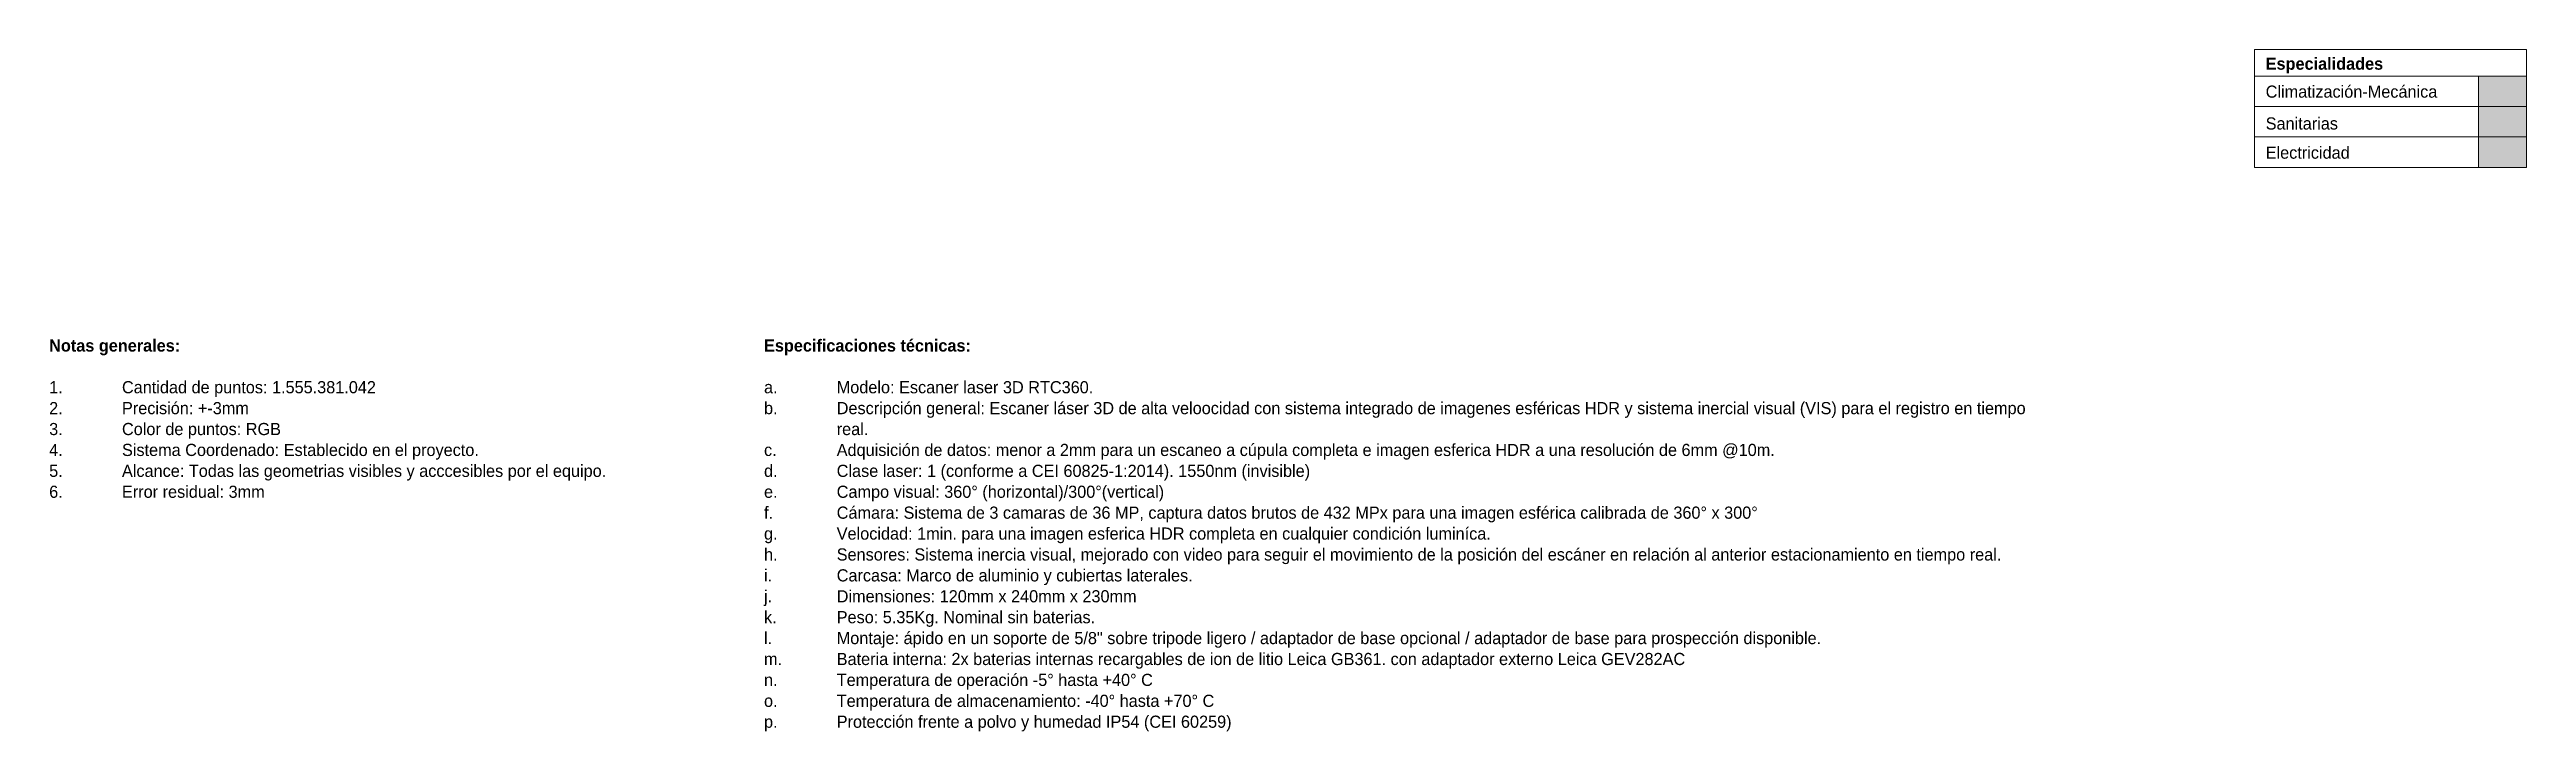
# Model space of a CAD drawing. Header units: metres. Extents: x 62 to 165, y -3 to 9.
# Drawn here: x 145.07 to 165.45, y -0.48 to 5.13 of the extents above; entities that cross this region are included whole.
import ezdxf

# ---------------------------------------------------------------- set-up
doc = ezdxf.new("R2010")
doc.units = ezdxf.units.M
doc.layers.add('A-DETL', color=7, linetype='Continuous', lineweight=18, true_color=0x00a600)
for name, color, linetype, lineweight in [('A-DETL-GENF', 7, 'Continuous', 18), ('A-DETL-THIN', 7, 'Continuous', 18), ('G-ANNO-TEXT', 7, 'Continuous', 9)]:
    doc.layers.add(name, color=color, linetype=linetype, lineweight=lineweight)
doc.styles.add('Century Gothic_1', font='GOTHIC.TTF', dxfattribs={"height": 0.1})
doc.styles.add('Century Gothic_B', font='GOTHICB.TTF', dxfattribs={"height": 0.1})

msp = doc.modelspace()

# ---------------------------------------------------------------- texts
at = {"layer": 'G-ANNO-TEXT', "char_height": 0.1, "attachment_point": 1}
for s, insert, width, style in [('Especialidades', (163.305, 5.064), 1.25865, 'Century Gothic_B'), ('Climatización-Mecánica', (163.305, 4.834), 2.06835, 'Century Gothic_1'), ('Sanitarias', (163.305, 4.572), 0.78565, 'Century Gothic_1'), ('Electricidad', (163.305, 4.332), 0.99409, 'Century Gothic_1'), ('Notas generales:', (145.07, 2.745), 1.41498, 'Century Gothic_B'), ('Especificaciones técnicas:', (150.951, 2.745), 2.22869, 'Century Gothic_B'), ('1.', (145.07, 2.402), 0.72561, 'Century Gothic_1'), ('Cantidad de puntos: 1.555.381.042', (145.669, 2.402), 2.87405, 'Century Gothic_1'), ('a.', (150.951, 2.402), 0.72561, 'Century Gothic_1'), ('Modelo: Escaner laser 3D RTC360.', (151.549, 2.402), 2.80591, 'Century Gothic_1'), ('3.', (145.07, 2.058), 0.72561, 'Century Gothic_1'), ('2.', (145.07, 2.23), 0.72561, 'Century Gothic_1'), ('Color de puntos: RGB', (145.669, 2.058), 1.78375, 'Century Gothic_1'), ('Precisión: +-3mm', (145.669, 2.23), 1.41097, 'Century Gothic_1'), ('b.', (150.951, 2.23), 0.72561, 'Century Gothic_1'), ('real.', (151.549, 2.058), 0.36076, 'Century Gothic_1'), ('Descripción general: Escaner láser 3D de alta veloocidad con sistema integrado de imagenes esféricas HDR y sistema inercial visual (VIS) para el registro en tiempo ', (151.549, 2.23), 13.71286, 'Century Gothic_1'), ('4.', (145.07, 1.886), 0.72561, 'Century Gothic_1'), ('Sistema Coordenado: Establecido en el proyecto.', (145.669, 1.886), 4.16477, 'Century Gothic_1'), ('c.', (150.951, 1.886), 0.72561, 'Century Gothic_1'), ('Adquisición de datos: menor a 2mm para un escaneo a cúpula completa e imagen esferica HDR a una resolución de 6mm @10m.', (151.549, 1.886), 10.94303, 'Century Gothic_1'), ('5.', (145.07, 1.714), 0.72561, 'Century Gothic_1'), ('Alcance: Todas las geometrias visibles y acccesibles por el equipo.', (145.669, 1.714), 5.57974, 'Century Gothic_1'), ('d.', (150.951, 1.714), 0.72561, 'Century Gothic_1'), ('Clase laser: 1 (conforme a CEI 60825-1:2014). 1550nm (invisible)', (151.549, 1.714), 5.25907, 'Century Gothic_1'), ('6.', (145.07, 1.542), 0.72561, 'Century Gothic_1'), ('Error residual: 3mm', (145.669, 1.542), 1.5673, 'Century Gothic_1'), ('e.', (150.951, 1.542), 0.72561, 'Century Gothic_1'), ('Campo visual: 360° (horizontal)/300°(vertical)', (151.549, 1.542), 3.76793, 'Century Gothic_1'), ('f.', (150.951, 1.37), 0.72561, 'Century Gothic_1'), ('Cámara: Sistema de 3 camaras de 36 MP, captura datos brutos de 432 MPx para una imagen esférica calibrada de 360° x 300°', (151.549, 1.37), 10.64641, 'Century Gothic_1'), ('g.', (150.951, 1.198), 0.72561, 'Century Gothic_1'), ('h.', (150.951, 1.026), 0.72561, 'Century Gothic_1'), ('Velocidad: 1min. para una imagen esferica HDR completa en cualquier condición luminíca.', (151.549, 1.198), 7.71223, 'Century Gothic_1'), ('Sensores: Sistema inercia visual, mejorado con video para seguir el movimiento de la posición del escáner en relación al anterior estacionamiento en tiempo real. ', (151.549, 1.026), 13.60464, 'Century Gothic_1'), ('i.', (150.951, 0.854), 0.72561, 'Century Gothic_1'), ('Carcasa: Marco de aluminio y cubiertas laterales.', (151.549, 0.854), 4.16477, 'Century Gothic_1'), ('j.', (150.951, 0.682), 0.72561, 'Century Gothic_1'), ('Dimensiones: 120mm x 240mm x 230mm ', (151.549, 0.682), 3.39915, 'Century Gothic_1'), ('k.', (150.951, 0.51), 0.72561, 'Century Gothic_1'), ('Peso: 5.35Kg. Nominal sin baterias.', (151.549, 0.51), 2.84599, 'Century Gothic_1'), ('l.', (150.951, 0.338), 0.72561, 'Century Gothic_1'), ('Montaje: ápido en un soporte de 5/8" sobre tripode ligero / adaptador de base opcional / adaptador de base para prospección disponible.', (151.549, 0.338), 11.75274, 'Century Gothic_1'), ('m.', (150.951, 0.166), 0.72561, 'Century Gothic_1'), ('Temperatura de operación -5° hasta +40° C', (151.549, -0.006), 3.65169, 'Century Gothic_1'), ('Bateria interna: 2x baterias internas recargables de ion de litio Leica GB361. con adaptador externo Leica GEV282AC', (151.549, 0.166), 9.76055, 'Century Gothic_1'), ('o.', (150.951, -0.178), 0.72561, 'Century Gothic_1'), ('n.', (150.951, -0.006), 0.72561, 'Century Gothic_1'), ('Temperatura de almacenamiento: -40° hasta +70° C', (151.549, -0.178), 4.38122, 'Century Gothic_1'), ('p.', (150.951, -0.35), 0.72561, 'Century Gothic_1'), ('Protección frente a polvo y humedad IP54 (CEI 60259)', (151.549, -0.35), 4.52953, 'Century Gothic_1')]:
    msp.add_mtext(s, dxfattribs=dict(at, insert=insert, width=width, style=style))

# ---------------------------------------------------------------- hatches: boundary and pattern name
at = {"layer": 'A-DETL-GENF', "true_color": 0xff00ff}
msp.add_hatch(color=6, dxfattribs=at).paths.add_polyline_path([(165.45, 4.661), (165.45, 4.911), (165.056, 4.911), (165.056, 4.661)])
at = {"layer": 'A-DETL-GENF', "true_color": 0x014dfe}
msp.add_hatch(color=160, dxfattribs=at).paths.add_polyline_path([(165.056, 4.411), (165.45, 4.411), (165.45, 4.661), (165.056, 4.661)])
at = {"layer": 'A-DETL-GENF', "true_color": 0x008000}
msp.add_hatch(color=96, dxfattribs=at).paths.add_polyline_path([(165.056, 4.161), (165.45, 4.161), (165.45, 4.411), (165.056, 4.411)])

# ---------------------------------------------------------------- linework, layer by layer
at = {"layer": 'A-DETL', "color": 7}
for p, q in [((163.213, 5.13), (163.213, 4.161)), ((163.213, 5.13), (165.45, 5.13)), ((165.45, 5.13), (165.45, 4.161)), ((163.213, 4.911), (165.45, 4.911)), ((165.056, 4.911), (165.056, 4.161)), ((163.213, 4.661), (165.45, 4.661)), ((163.213, 4.411), (165.45, 4.411)), ((163.213, 4.161), (165.45, 4.161))]:
    msp.add_line(p, q, dxfattribs=at)
at = {"layer": 'A-DETL-THIN'}
for p, q in [((165.45, 4.911), (165.056, 4.911)), ((165.056, 4.911), (165.056, 4.661)), ((165.45, 4.661), (165.45, 4.911)), ((165.45, 4.661), (165.056, 4.661)), ((165.056, 4.661), (165.056, 4.411)), ((165.45, 4.411), (165.45, 4.661)), ((165.45, 4.411), (165.056, 4.411)), ((165.056, 4.411), (165.056, 4.161)), ((165.45, 4.161), (165.45, 4.411)), ((165.056, 4.161), (165.45, 4.161))]:
    msp.add_line(p, q, dxfattribs=at)

msp.set_redraw_order([(e.dxf.handle, doc.entitydb.next_handle()) for e in msp.query("TEXT MTEXT ATTDEF DIMENSION ARC_DIMENSION")])  # texts and dimensions are drawn at this point

doc.saveas('drawing.dxf')
